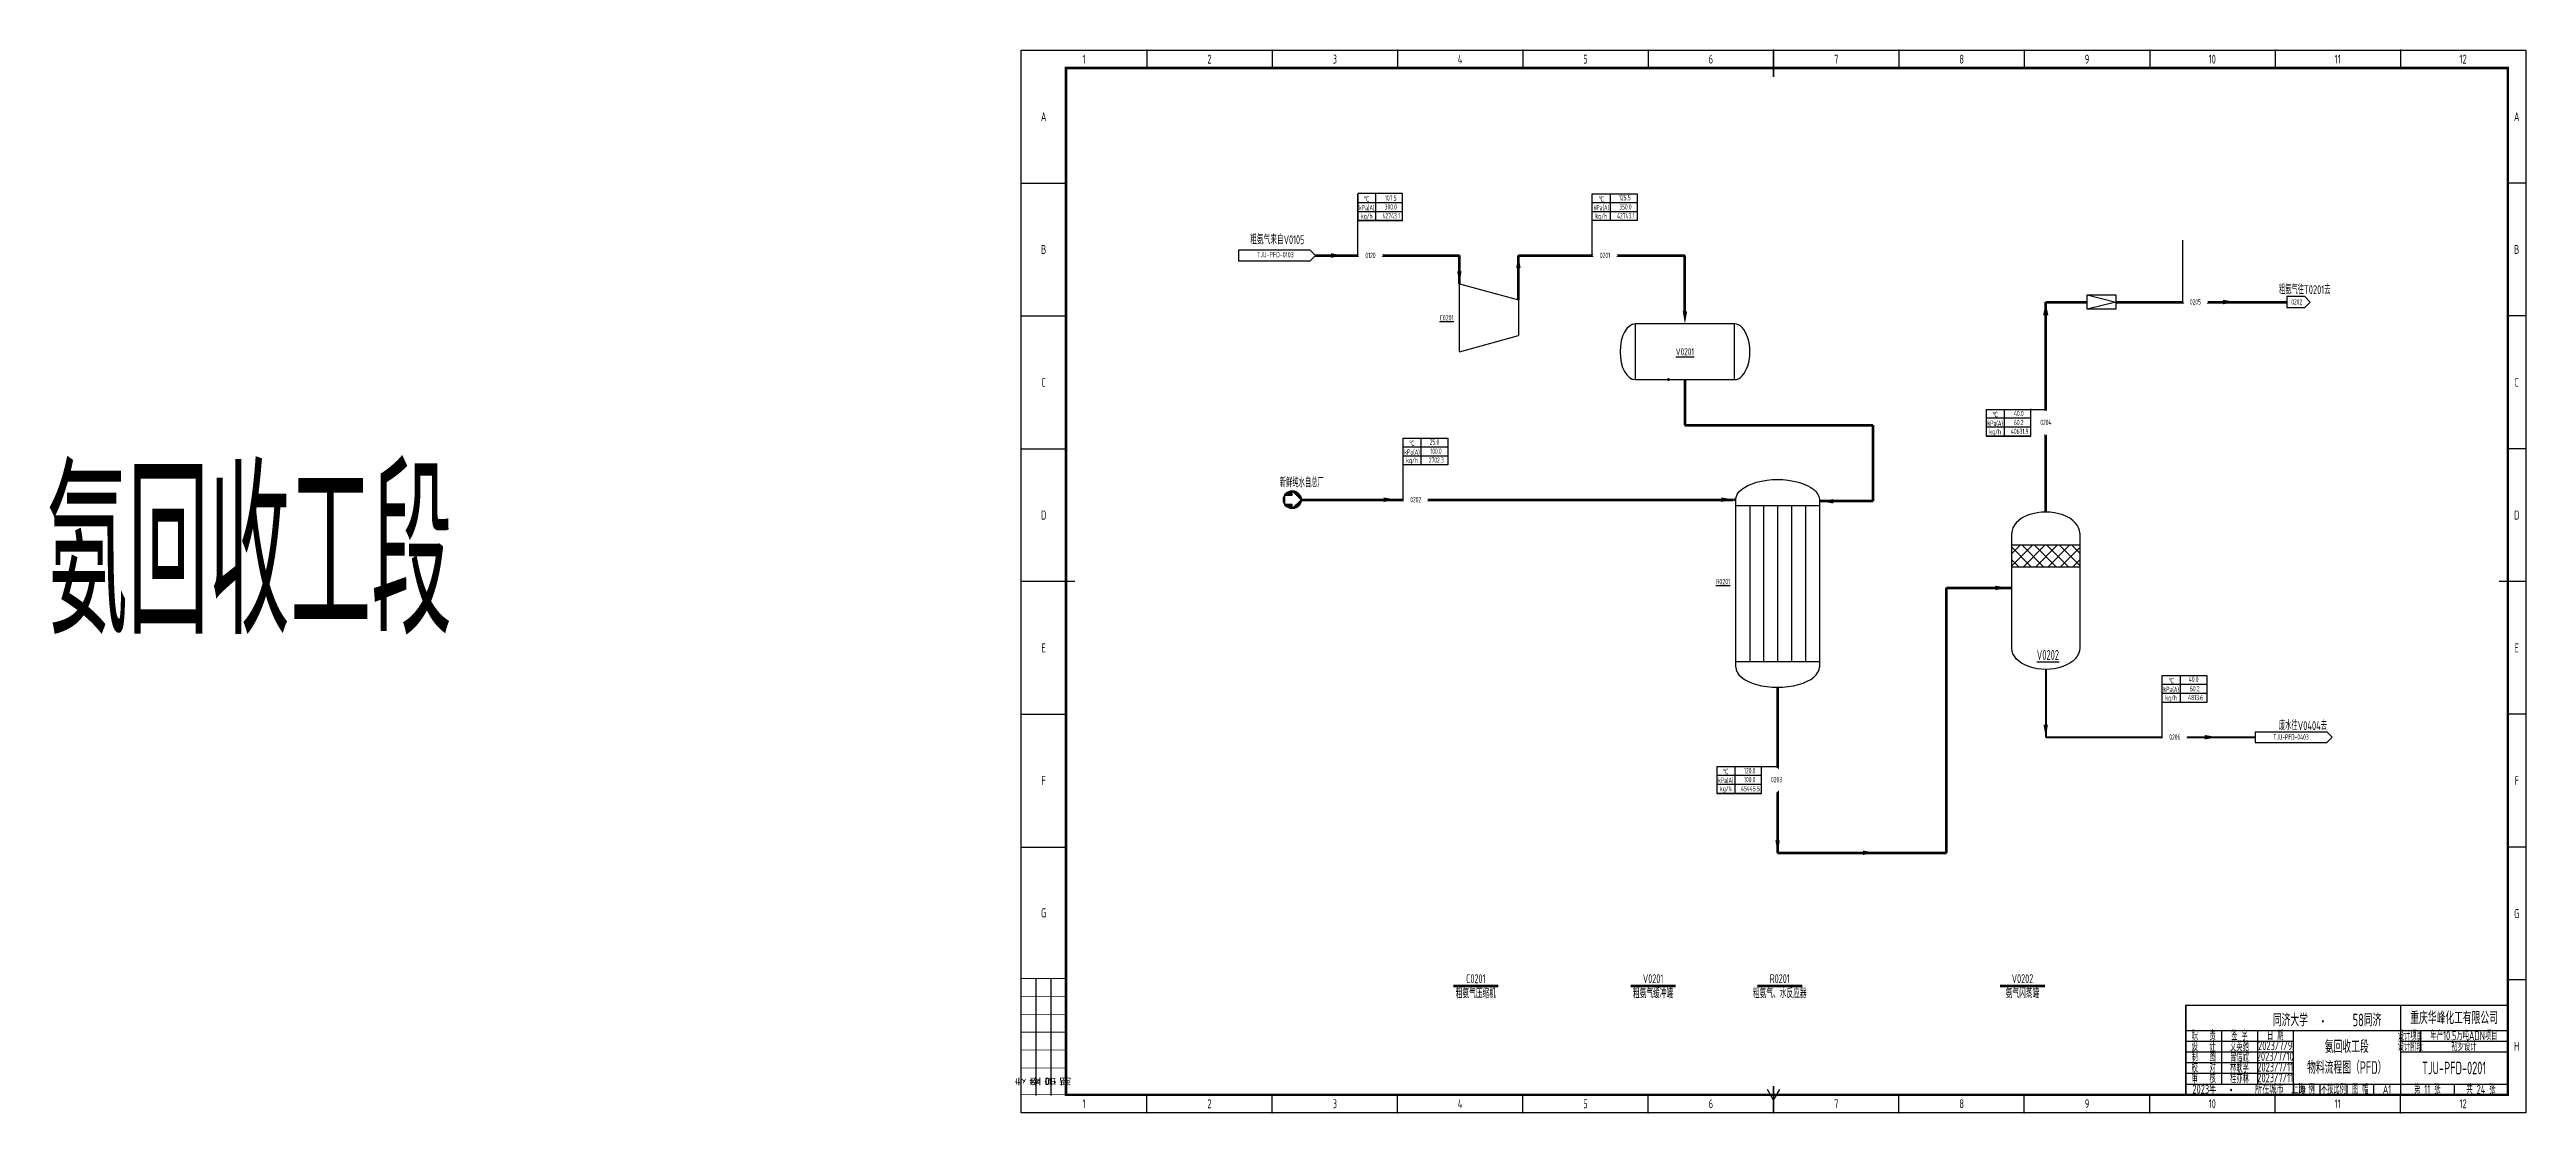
# Model space of a CAD drawing. Header units: millimetres. Extents: x 442 to 10185, y 1370 to 5122.
# Drawn here: x 463 to 1848, y 2970 to 3565 of the extents above; entities that cross this region are included whole.
import ezdxf

# ---------------------------------------------------------------- set-up
doc = ezdxf.new("R2010")
doc.units = ezdxf.units.MM
doc.set_wipeout_variables(frame=1)
for name, color, linetype, lineweight in [('01-主物流线-粗实线', 132, 'Continuous', 80), ('01-文本 @ 1', 7, 'Continuous', 25), ('02-次要物流线-中粗线', 30, 'Continuous', 40), ('03-设备外轮廓线-细实线', 7, 'Continuous', 25), ('04-设备内部件-细实线', 181, 'Continuous', 25), ('05-图框与标题栏', 7, 'Continuous', 25), ('07-箭头', 7, 'Continuous', 25), ('08-进出物流标志', 7, 'Continuous', 25), ('09-文本', 7, 'Continuous', 25), ('10-流股代号', 21, 'Continuous', 25), ('11-阀门与管件', 102, 'Continuous', 25), ('12-设备位号线', 7, 'Continuous', 80), ('15-物流表及物流信息标识', 7, 'Continuous', 25), ('17-文字（修改）', 7, 'Continuous', 15)]:
    doc.layers.add(name, color=color, linetype=linetype, lineweight=lineweight)
doc.layers.add('TITLE', color=7, linetype='Continuous')
doc.styles.add('3-gbcbig', font='gbenor.shx', dxfattribs={"width": 0.7, "height": 3, "bigfont": 'gbcbig.shx'})
doc.styles.add('5-gbcbig', font='gbenor.shx', dxfattribs={"width": 0.7, "height": 5, "bigfont": 'gbcbig.shx'})
doc.styles.add('7-gbcbig', font='gbenor.shx', dxfattribs={"width": 0.7, "height": 7, "bigfont": 'gbcbig.shx'})
doc.styles.add('EQ55', font='gbenor.shx', dxfattribs={"width": 0.75, "height": 5, "bigfont": 'gbcbig.shx'})
doc.styles.get("Standard").update_dxf_attribs({"font": 'arial.ttf'})
doc.styles.add('工程字', font='gbenor.shx', dxfattribs={"bigfont": 'gbcbig.shx'})

msp = doc.modelspace()

# ---------------------------------------------------------------- texts
at = {"attachment_point": 5, "style": '3-gbcbig'}
for s, width, gutter_width, heights, insert, char_height in [('{\\LV0201}', 16.775, 46.1, [16], (1377.2, 3395.7), 3.95), ('{\\LV0202}', 23.545, 64.8, [22.5], (1580.1, 3226.2), 5.55)]:
    msp.add_mtext_dynamic_manual_height_columns(s, width=width, gutter_width=gutter_width, heights=heights, dxfattribs=dict(at, insert=insert, char_height=char_height))
at = {"layer": '01-文本 @ 1', "attachment_point": 5, "style": 'EQ55'}
for s, width, heights, insert, char_height in [('粗氨气来自V0105', 35.639, [0], (1149.3, 3458.3), 5), ('TJU-PFD-0103', 31.393, [0], (1148.2, 3450), 3), ('{\\LC0201}', 28.08, [2.5], (1244, 3414.7), 3), ('{\\LR0201}', 28.08, [2.5], (1398.5, 3267.2), 3)]:
    msp.add_mtext_dynamic_manual_height_columns(s, width=width, gutter_width=25, heights=heights, dxfattribs=dict(at, insert=insert, char_height=char_height))
at = {"layer": '05-图框与标题栏', "attachment_point": 5}
for s, width, gutter_width, heights, insert, char_height, style in [('1', 70.083, 25, [0], (1041.3, 3559.3), 5, '5-gbcbig'), ('2', 70.083, 12.5, [0], (1111.4, 3559.3), 5, '5-gbcbig'), ('3', 70.083, 25, [0], (1181.5, 3559.3), 5, '5-gbcbig'), ('4', 70.083, 25, [0], (1251.5, 3559.3), 5, '5-gbcbig'), ('5', 70.083, 25, [0], (1321.6, 3559.3), 5, '5-gbcbig'), ('6', 70.083, 25, [0], (1391.7, 3559.3), 5, '5-gbcbig'), ('7', 70.083, 25, [0], (1461.8, 3559.3), 5, '5-gbcbig'), ('8', 70.083, 25, [0], (1531.9, 3559.3), 5, '5-gbcbig'), ('9', 70.083, 25, [0], (1602, 3559.3), 5, '5-gbcbig'), ('10', 70.083, 25, [0], (1672, 3559.3), 5, '5-gbcbig'), ('11', 70.083, 25, [0], (1742.1, 3559.3), 5, '5-gbcbig'), ('12', 70.083, 25, [0], (1812.2, 3559.3), 5, '5-gbcbig'), ('A', 25, 25, [0], (1018.7, 3527.1), 5, '5-gbcbig'), ('A', 10, 25, [0], (1842.2, 3527.1), 5, '5-gbcbig'), ('B', 25, 25, [0], (1018.7, 3452.9), 5, '5-gbcbig'), ('B', 10, 25, [0], (1842.2, 3452.9), 5, '5-gbcbig'), ('C', 25, 25, [0], (1018.7, 3378.6), 5, '5-gbcbig'), ('C', 10, 25, [0], (1842.2, 3378.6), 5, '5-gbcbig'), ('D', 25, 25, [0], (1018.7, 3304.4), 5, '5-gbcbig'), ('D', 10, 25, [0], (1842.2, 3304.4), 5, '5-gbcbig'), ('E', 25, 25, [0], (1018.7, 3230.1), 5, '5-gbcbig'), ('E', 10, 25, [0], (1842.2, 3230.1), 5, '5-gbcbig'), ('F', 25, 25, [0], (1018.7, 3155.9), 5, '5-gbcbig'), ('F', 10, 25, [0], (1842.2, 3155.9), 5, '5-gbcbig'), ('G', 25, 25, [0], (1018.7, 3082), 5, '5-gbcbig'), ('G', 10, 25, [0], (1842.2, 3081.6), 5, '5-gbcbig'), ('重庆华峰化工有限公司', 60, 25, [0], (1807.2, 3023.3), 7, '7-gbcbig'), ('职   责', 20, 25, [0], (1667.2, 3013.3), 5, '5-gbcbig'), ('设   计', 20, 25, [0], (1667.2, 3007.3), 5, '5-gbcbig'), ('艾英驰', 20, 25, [0], (1687.2, 3007.3), 5, '5-gbcbig'), ('签 字', 20, 25, [0], (1687.2, 3013.3), 5, '5-gbcbig'), ('2023/7/9', 20, 25, [0], (1707.2, 3007.8), 5, '5-gbcbig'), ('日 期', 20, 25, [0], (1707.2, 3013.3), 5, '5-gbcbig'), ('设计项目', 15, 25, [0], (1782.7, 3013.3), 5, '5-gbcbig'), ('设计阶段', 15, 25, [0], (1782.7, 3007.3), 5, '5-gbcbig'), ('H', 10, 25, [0], (1842.2, 3007.4), 5, '5-gbcbig'), ('制   图', 20, 25, [0], (1667.2, 3001.6), 5, '5-gbcbig'), ('校   对', 20, 25, [0], (1667.2, 2995.3), 5, '5-gbcbig'), ('审   核', 20, 25, [0], (1667.2, 2989.3), 5, '5-gbcbig'), ('林耿孚', 20, 25, [0], (1687.2, 2995.3), 5, '5-gbcbig'), ('桂亦林', 20, 25, [0], (1687.2, 2989.3), 5, '5-gbcbig'), ('曾信欣', 20, 25, [0], (1687.2, 3001.3), 5, '5-gbcbig'), ('2023/7/10', 20, 25, [0], (1707.2, 3001.8), 5, '5-gbcbig'), ('2023/7/11', 20, 25, [0], (1707.2, 2995.8), 5, '5-gbcbig'), ('2023/7/11', 20, 25, [0], (1707.2, 2989.8), 5, '5-gbcbig'), ('TJU-PFD-0201', 60, 25, [12.5], (1807.2, 2995.3), 7, '7-gbcbig'), ('1', 70.083, 25, [0], (1041.3, 2975.3), 5, '5-gbcbig'), ('2', 70.083, 25, [0], (1111.4, 2975.3), 5, '5-gbcbig'), ('3', 70.083, 25, [0], (1181.5, 2975.3), 5, '5-gbcbig'), ('4', 70.083, 25, [0], (1251.5, 2975.3), 5, '5-gbcbig'), ('5', 70.083, 25, [0], (1321.6, 2975.3), 5, '5-gbcbig'), ('6', 70.083, 25, [0], (1391.7, 2975.3), 5, '5-gbcbig'), ('7', 70.083, 25, [0], (1461.8, 2975.3), 5, '5-gbcbig'), ('8', 70.083, 25, [0], (1531.9, 2975.3), 5, '5-gbcbig'), ('9', 70.083, 25, [0], (1602, 2975.3), 5, '5-gbcbig'), ('10', 70.083, 25, [0], (1672, 2975.3), 5, '5-gbcbig'), ('比 例', 15, 25, [0], (1724.7, 2983.3), 5, '5-gbcbig'), ('不按比例', 15, 25, [0], (1739.7, 2983.3), 5, '5-gbcbig'), ('11', 70.083, 25, [0], (1742.1, 2975.3), 5, '5-gbcbig'), ('图 幅', 15, 25, [0], (1754.7, 2983.3), 5, '5-gbcbig'), ('A1', 14.917, 25, [0], (1769.7, 2983.3), 5, '5-gbcbig'), ('第 11 张', 30, 25, [0], (1792.2, 2983.3), 5, '5-gbcbig'), ('12', 70.083, 25, [0], (1812.2, 2975.3), 5, '5-gbcbig'), ('共 24 张', 30, 25, [0], (1822.2, 2983.3), 5, '5-gbcbig')]:
    msp.add_mtext_dynamic_manual_height_columns(s, width=width, gutter_width=gutter_width, heights=heights, dxfattribs=dict(at, insert=insert, char_height=char_height, style=style))
at = {"layer": '05-图框与标题栏'}
for s, insert, char_height, width, attachment_point, style in [('\\pi5.78018;同济大学             ', (1700.1, 3022.1), 7, 32.259, 4, '7-gbcbig'), ('58同济          ', (1758.5, 3022.1), 7, 32.259, 5, '7-gbcbig'), (' 2023{\\W0.8;年          所在城市  上海}', (1658.7, 2983.4), 5, 67.529, 4, '5-gbcbig'), ('{\\fFangSong|b0|i0|c134|p49;\\W0.8;·}', (1679.8, 2985.4), 5, 18.904, 1, '5-gbcbig')]:
    msp.add_mtext(s, dxfattribs=dict(at, insert=insert, char_height=char_height, width=width, attachment_point=attachment_point, style=style))
at = {"layer": '05-图框与标题栏', "insert": (1731.1, 3023.8), "char_height": 5, "width": 31.507, "attachment_point": 1}
msp.add_mtext('{\\fFangSong|b0|i0|c134|p49;\\W0.8;·}', dxfattribs=at)
at = {"layer": '05-图框与标题栏', "char_height": 5, "attachment_point": 5, "rotation": 90, "style": '工程字'}
for s, insert in [('专业', (1010.4, 2987.8)), ('签字', (1018.7, 2987.8)), ('日期', (1027.1, 2987.8))]:
    msp.add_mtext_dynamic_manual_height_columns(s, width=8.333, gutter_width=25, heights=[0], dxfattribs=dict(at, insert=insert))
at = {"layer": '09-文本'}
for s, width, gutter_width, heights, insert, char_height, attachment_point, style in [('\\pi34.37595;粗氨气往T0201去', 61.325, 35, [11.2], (1674.9, 3432.9), 5, 1, '5-gbcbig'), ('0202', 40, 12.5, [0], (1719.2, 3423.6), 3, 5, '3-gbcbig'), ('氨回收工段', 595.22, 35, [0], (461.3, 3328), 90, 1, '7-gbcbig'), ('\\pi8.43095;新鲜纯水自总厂', 31.531, 15, [0], (1142.3, 3325), 5, 1, '5-gbcbig'), ('\\pi34.37595;废水往V0404去', 60.507, 35, [11.2], (1674.9, 3189.2), 5, 1, '5-gbcbig'), ('TJU-PFD-0403', 40, 12.5, [0], (1716, 3180.3), 3, 5, '3-gbcbig'), ('{\\W0.75;C0201}\\P{\\A1;\\W0.75;粗氨气压缩机}', 59.004, 12.5, [0], (1260.3, 3041), 5, 5, '5-gbcbig'), ('{\\W0.75;V0201}\\P{\\A1;\\W0.75;粗氨气缓冲罐}', 59.004, 12.5, [0], (1359.4, 3041), 5, 5, '5-gbcbig'), ('{\\W0.75;R0201}\\P{\\A1;\\W0.75;粗氨气、水反应器}', 59.004, 12.5, [0], (1430.2, 3041), 5, 5, '5-gbcbig'), ('{\\W0.75;V0202}\\P{\\A1;\\W0.75;氨气闪蒸罐}', 59.004, 12.5, [0], (1565.9, 3041), 5, 5, '5-gbcbig'), ('氨回收工段\\P物料流程图（PFD）', 60, 12.5, [0], (1747.2, 3001.3), 7, 5, '7-gbcbig'), ('年产10.5万吨ADN项目', 49.06, 35, [0], (1812.7, 3013.3), 5, 5, '5-gbcbig'), ('初步设计', 49, 12.5, [0], (1812.7, 3007.3), 5, 5, '5-gbcbig')]:
    msp.add_mtext_dynamic_manual_height_columns(s, width=width, gutter_width=gutter_width, heights=heights, dxfattribs=dict(at, insert=insert, char_height=char_height, attachment_point=attachment_point, style=style))
at = {"layer": '15-物流表及物流信息标识', "char_height": 3, "style": '3-gbcbig'}
for s, width, insert, attachment_point in [('kPa(A)', 10, (1199.3, 3476.1), 5), ('℃', 10, (1199.3, 3481.1), 5), ('\\pi5.18876;107.5', 15, (1204.3, 3483.2), 1), ('\\pi5.04931;300.0', 15, (1204.3, 3478.2), 1), ('kPa(A)', 10, (1330.4, 3476.1), 5), ('℃', 10, (1330.4, 3481.1), 5), ('kg/h', 10, (1199.3, 3471.1), 5), ('\\pi3.825;42743.1', 15, (1204.3, 3473.2), 1), ('kg/h', 10, (1330.4, 3471.1), 5), ('\\pi3.825;42743.1', 15, (1335.4, 3473.2), 1), ('kPa(A)', 10, (1550.6, 3355.6), 5), ('kg/h', 10, (1550.6, 3350.6), 5), ('℃', 10, (1550.6, 3360.6), 5), ('kPa(A)', 10, (1224.6, 3339.5), 5), ('℃', 10, (1224.6, 3344.5), 5), ('kg/h', 10, (1224.6, 3334.5), 5), ('\\pi4.37904;2702.3', 15, (1229.6, 3336.6), 1), ('℃', 10, (1649, 3211.8), 5), ('kPa(A)', 10, (1649, 3206.8), 5), ('kg/h', 10, (1649, 3201.8), 5), ('\\pi4.48159;4813.6', 15, (1654, 3203.9), 1), ('kPa(A)', 10, (1400, 3156), 5), ('℃', 10, (1400, 3161), 5), ('kg/h', 10, (1400, 3151), 5)]:
    msp.add_mtext_dynamic_manual_height_columns(s, width=width, gutter_width=25, heights=[0], dxfattribs=dict(at, insert=insert, attachment_point=attachment_point))
at = {"layer": '17-文字（修改）', "char_height": 3, "attachment_point": 1, "style": '3-gbcbig'}
for s, insert in [('125.5', (1340.3, 3483.4)), ('\\pi5.04931;350.0', (1335.4, 3478.2)), ('25.0', (1234.5, 3346.8)), ('\\pi5.22431;100.0', (1229.6, 3341.6)), ('40.0', (1658.9, 3214.1)), ('\\pi5.55759;60.2', (1654, 3208.9))]:
    msp.add_mtext_dynamic_manual_height_columns(s, width=15, gutter_width=25, heights=[0], dxfattribs=dict(at, insert=insert))

# ---------------------------------------------------------------- blocks, each defined once
blk = doc.blocks.new('箭头')
at = {"layer": '07-箭头'}
blk.add_lwpolyline([(0, 0, 0, 2.5, 0), (-7, 0, 2.5, 2.5, 0)], format="xyseb", dxfattribs=at)
blk = doc.blocks.new('reactor2')
for p, q in [((0, -32.88), (0, 27.12)), ((30, 27.12), (30, -32.88))]:
    blk.add_line(p, q)
at = {"extrusion": (0, 0, -1)}
blk.add_ellipse((15, 27.12), major_axis=(-15, 0), ratio=0.483333, start_param=0, end_param=3.141593, dxfattribs=at)
blk.add_ellipse((15, -32.88), major_axis=(-15, 0), ratio=0.483333, start_param=0, end_param=3.141593)
at = {"layer": '04-设备内部件-细实线'}
for p, q in [((0, 25.09), (30, 25.09)), ((5, 25.09), (5, -30.85)), ((10, 25.09), (10, -30.85)), ((15, 25.09), (15, -30.85)), ((20, 25.09), (20, -30.85)), ((25, 25.09), (25, -30.85)), ((0, -30.85), (30, -30.85))]:
    blk.add_line(p, q, dxfattribs=at)

# ---------------------------------------------------------------- hatches: boundary and pattern name
at = {"layer": '04-设备内部件-细实线'}
h = msp.add_hatch(dxfattribs=at)
h.set_pattern_fill('ANSI37', color=256, scale=1.544368)
h.set_pattern_definition([(45, (-445.871, -2058.33), (-3.4672058, 3.4672058), []), (135, (-445.871, -2058.33), (-3.4672058, -3.4672058), [])])
h.paths.add_polyline_path([(1597.9, 3275.5), (1597.9, 3287.7), (1559.9, 3287.7), (1559.9, 3275.5)])
at = {"layer": '08-进出物流标志'}
h = msp.add_hatch(dxfattribs=at)
h.set_pattern_fill('ANSI31', color=256, scale=0.1)
h.set_pattern_definition([(45, (-1120.05446, 3894.3319), (-0.224506403, 0.224506403), [])])
h.paths.add_polyline_path([(1157.7, 3315.5), (1157.7, 3318, 0.267949), (1153.4, 3315.5)])
h.paths.add_polyline_path([(1153.4, 3315.5, 0.131652), (1152.7, 3313, 0.131652), (1153.4, 3310.5)])
h.paths.add_polyline_path([(1153.4, 3310.5, 0.267949), (1157.7, 3308), (1157.7, 3310.5)])
h.paths.add_polyline_path([(1157.7, 3308, 0.414214), (1162.7, 3313)])
h.paths.add_polyline_path([(1157.7, 3318), (1162.7, 3313, 0.414214)])

# ---------------------------------------------------------------- linework, layer by layer
for p, q in [((1723.7, 3426.5), (1713.7, 3426.5)), ((1713.7, 3426.5), (1713.7, 3420.5)), ((1713.7, 3420.5), (1723.7, 3420.5)), ((1726.7, 3423.5), (1723.7, 3426.5)), ((1723.7, 3420.5), (1726.7, 3423.5)), ((1349.5, 3380.1), (1404.9, 3380.1))]:
    msp.add_line(p, q)
msp.add_lwpolyline([(1578.9, 3423, 0, 3, 0), (1578.9, 3416, 3, 3, 0)], format="xyseb")
at = {"layer": '01-主物流线-粗实线'}
for p, q in [((1170.6, 3449.5), (1251.1, 3449.5)), ((1250.9, 3449.5), (1251.1, 3449.5)), ((1251.1, 3440.7), (1251.1, 3449.5)), ((1284.1, 3449.5), (1377.2, 3449.5)), ((1284.1, 3438.9), (1284.1, 3449.5)), ((1377.2, 3418.3), (1377.2, 3449.5)), ((1251.1, 3433.7), (1251.1, 3438.9)), ((1284.1, 3424.7), (1284.1, 3438.9)), ((1578.9, 3423.5), (1602.1, 3423.5)), ((1578.9, 3306.1), (1578.9, 3423.5)), ((1618.1, 3423.5), (1713.7, 3423.5)), ((1377.2, 3380.1), (1377.2, 3354.6)), ((1377.2, 3354.6), (1482.2, 3354.6)), ((1482.2, 3354.6), (1482.2, 3312.1)), ((1162.7, 3313), (1315.4, 3313)), ((1315.4, 3313), (1404.2, 3313)), ((1405.6, 3313), (1404.6, 3313)), ((1482.2, 3312.1), (1452.3, 3312.1)), ((1523.4, 3115.6), (1523.4, 3263.7)), ((1523.4, 3263.7), (1559.9, 3263.7)), ((1429, 3208.2), (1429, 3115.6)), ((1429, 3115.6), (1523.4, 3115.6))]:
    msp.add_line(p, q, dxfattribs=at)
msp.add_point((1368, 3380.1), dxfattribs=at)
at = {"layer": '02-次要物流线-中粗线'}
for p, q in [((1452.4, 3305.2), (1452.4, 3305.2)), ((1452.4, 3302), (1452.4, 3302)), ((1452.4, 3237.3), (1452.4, 3237.3)), ((1452.4, 3234.5), (1452.4, 3234.5)), ((1452.4, 3231), (1452.4, 3231)), ((1578.9, 3218.1), (1578.9, 3180.2)), ((1578.9, 3180.2), (1696, 3180.3))]:
    msp.add_line(p, q, dxfattribs=at)
at = {"layer": '03-设备外轮廓线-细实线'}
for p, q in [((1251.1, 3395.7), (1251.1, 3433.7)), ((1251.1, 3433.7), (1284.1, 3424.7)), ((1284.1, 3424.7), (1284.1, 3404.7)), ((1404.9, 3411.3), (1349.5, 3411.3)), ((1251.1, 3395.7), (1284.1, 3404.7)), ((1559.9, 3230), (1559.9, 3294.2)), ((1597.9, 3294.2), (1597.9, 3230))]:
    msp.add_line(p, q, dxfattribs=at)
for centre, major_axis, ratio, start_param, end_param in [((1349.5, 3395.7), (0, -15.6), 0.550347, 3.141593, 6.283185), ((1404.9, 3395.7), (0, -15.6), 0.550347, 0, 3.141593), ((1578.9, 3294.2), (19, 0), 0.625, 0, 3.141593)]:
    msp.add_ellipse(centre, major_axis=major_axis, ratio=ratio, start_param=start_param, end_param=end_param, dxfattribs=at)
at = {"layer": '03-设备外轮廓线-细实线', "extrusion": (0, 0, -1)}
msp.add_ellipse((1578.9, 3230), major_axis=(19, 0), ratio=0.625, start_param=0, end_param=3.141593, dxfattribs=at)
at = {"layer": '04-设备内部件-细实线'}
for p, q in [((1349.5, 3380.1), (1349.5, 3411.3)), ((1404.9, 3380.1), (1404.9, 3411.3)), ((1559.9, 3287.7), (1597.9, 3287.7)), ((1559.9, 3275.5), (1597.9, 3275.5))]:
    msp.add_line(p, q, dxfattribs=at)
at = {"layer": '05-图框与标题栏'}
for p, q in [((1076.3, 3564.3), (1076.3, 3554.3)), ((1146.4, 3564.3), (1146.4, 3554.3)), ((1216.5, 3564.3), (1216.5, 3554.3)), ((1286.6, 3564.3), (1286.6, 3554.3)), ((1356.7, 3564.3), (1356.7, 3554.3)), ((1496.8, 3564.3), (1496.8, 3554.3)), ((1566.9, 3564.3), (1566.9, 3554.3)), ((1637, 3564.3), (1637, 3554.3)), ((1707.1, 3564.3), (1707.1, 3554.3)), ((1777.2, 3564.3), (1777.2, 3554.3)), ((1006.2, 3490), (1031.2, 3490)), ((1847.2, 3490), (1837.2, 3490)), ((1006.2, 3415.8), (1031.2, 3415.8)), ((1847.2, 3415.8), (1837.2, 3415.8)), ((1006.2, 3341.5), (1031.2, 3341.5)), ((1847.2, 3341.5), (1837.2, 3341.5)), ((1006.2, 3193), (1031.2, 3193)), ((1847.2, 3193), (1837.2, 3193)), ((1006.2, 3118.8), (1031.2, 3118.8)), ((1847.2, 3118.8), (1837.2, 3118.8)), ((1014.6, 2980.3), (1014.6, 3045.3)), ((1022.9, 2980.3), (1022.9, 3045.3)), ((1847.2, 3044.5), (1837.2, 3044.5)), ((1777.2, 3030.3), (1777.2, 2980.3)), ((1657.2, 3016.3), (1837.2, 3016.3)), ((1657.2, 3010.3), (1717.2, 3010.3)), ((1677.2, 3016.3), (1677.2, 2986.3)), ((1697.2, 3016.3), (1697.2, 2986.3)), ((1717.2, 3016.3), (1717.2, 2980.3)), ((1777.2, 3010.3), (1837.2, 3010.3)), ((1788.2, 3016.3), (1788.2, 3004.3)), ((1657.2, 3004.3), (1717.2, 3004.3)), ((1657.2, 2998.3), (1717.2, 2998.3)), ((1657.2, 2992.3), (1717.2, 2992.3)), ((1777.2, 3004.3), (1837.2, 3004.3)), ((1076.3, 2970.3), (1076.3, 2980.3)), ((1146.4, 2970.3), (1146.4, 2980.3)), ((1216.5, 2970.3), (1216.5, 2980.3)), ((1286.6, 2970.3), (1286.6, 2980.3)), ((1356.7, 2970.3), (1356.7, 2980.3)), ((1426.7, 2977.3), (1423.3, 2983.3)), ((1426.7, 2977.3), (1430.2, 2983.3)), ((1496.8, 2970.3), (1496.8, 2980.3)), ((1566.9, 2970.3), (1566.9, 2980.3)), ((1637, 2970.3), (1637, 2980.3)), ((1657.2, 2986.3), (1837.2, 2986.3)), ((1707.1, 2970.3), (1707.1, 2980.3)), ((1732.2, 2986.3), (1732.2, 2980.3)), ((1747.2, 2986.3), (1747.2, 2980.3)), ((1762.2, 2986.3), (1762.2, 2980.3)), ((1777.2, 2970.3), (1777.2, 2980.3)), ((1807.2, 2986.3), (1807.2, 2980.3))]:
    msp.add_line(p, q, dxfattribs=at)
for points, const_width in [([(1426.7, 3564.3), (1426.7, 3549.3)], 0.8), ([(1006.2, 3267.3), (1036.2, 3267.3)], 0.8), ([(1847.2, 3267.3), (1832.2, 3267.3)], 0.8), ([(1031.2, 3045.3), (1006.2, 3045.3)], 0.4), ([(1031.2, 3035.3), (1006.2, 3035.3)], 0.4), ([(1031.2, 3025.3), (1006.2, 3025.3)], 0.4), ([(1837.2, 3030.3), (1657.2, 3030.3), (1657.2, 2980.3)], 0.8), ([(1031.2, 3015.3), (1006.2, 3015.3)], 0.4), ([(1031.2, 3005.3), (1006.2, 3005.3)], 0.4), ([(1031.2, 2995.3), (1006.2, 2995.3)], 0.4), ([(1031.2, 2980.3), (1006.2, 2980.3)], 0.4), ([(1426.7, 2970.3), (1426.7, 2985.3)], 0.8)]:
    msp.add_lwpolyline(points, dxfattribs=dict(at, const_width=const_width))
at = {"layer": '05-图框与标题栏', "const_width": 1.4}
msp.add_lwpolyline([(1031.2, 3554.3), (1031.2, 2980.3), (1837.2, 2980.3), (1837.2, 3554.3)], close=True, dxfattribs=at)
at = {"layer": '05-图框与标题栏'}
for p in [(1076.3, 3564.3), (1076.3, 3564.3), (1076.3, 3564.3), (1146.4, 3564.3), (1146.4, 3564.3), (1146.4, 3564.3), (1216.5, 3564.3), (1216.5, 3564.3), (1216.5, 3564.3), (1286.6, 3564.3), (1286.6, 3564.3), (1286.6, 3564.3), (1356.7, 3564.3), (1356.7, 3564.3), (1356.7, 3564.3), (1426.7, 3564.3), (1426.7, 3564.3), (1426.7, 3564.3), (1496.8, 3564.3), (1496.8, 3564.3), (1496.8, 3564.3), (1566.9, 3564.3), (1566.9, 3564.3), (1566.9, 3564.3), (1637, 3564.3), (1637, 3564.3), (1637, 3564.3), (1707.1, 3564.3), (1707.1, 3564.3), (1707.1, 3564.3), (1777.2, 3564.3), (1777.2, 3564.3), (1777.2, 3564.3), (1847.2, 3490), (1847.2, 3415.8), (1847.2, 3341.5), (1847.2, 3267.3), (1847.2, 3193), (1847.2, 3118.8), (1847.2, 3044.5), (1014.6, 2980.3), (1022.9, 2980.3), (1076.3, 2970.3), (1146.4, 2970.3), (1216.5, 2970.3), (1286.6, 2970.3), (1356.7, 2970.3), (1426.7, 2970.3), (1496.8, 2970.3), (1566.9, 2970.3), (1637, 2970.3), (1707.1, 2970.3), (1777.2, 2970.3)]:
    msp.add_point(p, dxfattribs=at)
at = {"layer": '08-进出物流标志'}
for p, q in [((1167.6, 3452.5), (1127.6, 3452.5)), ((1127.6, 3452.5), (1127.6, 3446.5)), ((1167.6, 3452.5), (1157.6, 3452.5)), ((1170.6, 3449.5), (1167.6, 3452.5)), ((1170.6, 3449.5), (1167.6, 3452.5)), ((1167.6, 3446.5), (1170.6, 3449.5)), ((1167.6, 3446.5), (1170.6, 3449.5)), ((1127.6, 3446.5), (1167.6, 3446.5)), ((1157.6, 3446.5), (1167.6, 3446.5)), ((1153.4, 3315.5), (1153.4, 3310.5)), ((1153.4, 3315.5), (1157.7, 3315.5)), ((1153.4, 3310.5), (1157.7, 3310.5)), ((1157.7, 3318), (1162.7, 3313)), ((1157.7, 3315.5), (1157.7, 3318)), ((1162.7, 3313), (1157.7, 3308)), ((1157.7, 3308), (1157.7, 3310.5)), ((1696, 3183.3), (1736, 3183.3)), ((1696, 3183.3), (1696, 3177.3)), ((1696, 3177.3), (1736, 3177.3)), ((1739, 3180.3), (1736, 3183.3)), ((1739, 3180.3), (1736, 3177.3))]:
    msp.add_line(p, q, dxfattribs=at)
msp.add_circle((1157.7, 3313), 5, dxfattribs=at)
at = {"layer": '11-阀门与管件'}
for p, q in [((1602.1, 3419.5), (1602.1, 3427.5)), ((1602.1, 3427.5), (1618.1, 3427.5)), ((1602.1, 3427.5), (1618.1, 3423.5)), ((1618.1, 3423.5), (1602.1, 3419.5)), ((1618.1, 3427.5), (1618.1, 3419.5)), ((1618.1, 3419.5), (1602.1, 3419.5))]:
    msp.add_line(p, q, dxfattribs=at)
at = {"layer": '12-设备位号线'}
for p, q in [((1272.8, 3041.1), (1247.8, 3041.1)), ((1371.9, 3041.1), (1346.9, 3041.1)), ((1442.7, 3041.1), (1417.7, 3041.1)), ((1578.4, 3041.1), (1553.4, 3041.1))]:
    msp.add_line(p, q, dxfattribs=at)
at = {"layer": '15-物流表及物流信息标识'}
for p, q in [((1219.3, 3484.2), (1194.3, 3484.2)), ((1194.3, 3484), (1194.3, 3469)), ((1219.3, 3479), (1194.3, 3479)), ((1204.3, 3484), (1204.3, 3469)), ((1219.3, 3469), (1219.3, 3484.2)), ((1325.4, 3484), (1350.4, 3484)), ((1350.4, 3479), (1325.4, 3479)), ((1335.4, 3484), (1335.4, 3469)), ((1350.4, 3484), (1350.4, 3469)), ((1219.3, 3474), (1194.3, 3474)), ((1219.3, 3469), (1194.3, 3469)), ((1194.3, 3469), (1219.3, 3469)), ((1350.4, 3474), (1325.4, 3474)), ((1350.4, 3469), (1325.4, 3469)), ((1545.6, 3363.5), (1545.6, 3348.5)), ((1555.6, 3363.5), (1555.6, 3348.5)), ((1219.6, 3347.4), (1244.6, 3347.4)), ((1244.6, 3342.4), (1219.6, 3342.4)), ((1244.6, 3337.4), (1219.6, 3337.4)), ((1229.6, 3347.4), (1229.6, 3332.4)), ((1244.6, 3347.4), (1244.6, 3332.4)), ((1244.6, 3332.4), (1219.6, 3332.4)), ((1644, 3214.7), (1669, 3214.7)), ((1654, 3214.7), (1654, 3199.7)), ((1669, 3214.7), (1669, 3199.7)), ((1669, 3209.7), (1644, 3209.7)), ((1669, 3204.7), (1644, 3204.7)), ((1669, 3199.7), (1644, 3199.7)), ((1395, 3163.8), (1395, 3148.8)), ((1405, 3163.8), (1405, 3148.8))]:
    msp.add_line(p, q, dxfattribs=at)
at = {"layer": 'TITLE'}
for p, q in [((1006.2, 3564.3), (1847.2, 3564.3)), ((1006.2, 2970.3), (1006.2, 3564.3)), ((1847.2, 3564.3), (1847.2, 2970.3)), ((1847.2, 2970.3), (1006.2, 2970.3))]:
    msp.add_line(p, q, dxfattribs=at)

# ---------------------------------------------------------------- block references
at = {"layer": '03-设备外轮廓线-细实线', "xscale": 1.559259727356886, "yscale": 1.559259727356886, "zscale": 1.559259727356886}
msp.add_blockref('reactor2', (1405.6, 3270.7), dxfattribs=at)
at = {"layer": '07-箭头'}
for p, rotation in [((1284.1, 3449.5), 90.00000000000001), ((1377.2, 3411.3), 270)]:
    msp.add_blockref('箭头', p, dxfattribs=dict(at, rotation=rotation))
at = {"layer": '07-箭头', "xscale": -1, "rotation": 90}
for p in [(1251.1, 3433.7), (1578.9, 3180.2), (1429, 3115.6)]:
    msp.add_blockref('箭头', p, dxfattribs=at)
at = {"layer": '07-箭头'}
for p in [(1685, 3423.5), (1404.6, 3313), (1557.7, 3263.7), (1674.8, 3180.2), (1483.7, 3115.6)]:
    msp.add_blockref('箭头', p, dxfattribs=at)
at = {"layer": '07-箭头', "xscale": -1}
msp.add_blockref('箭头', (1453.2, 3312.1), dxfattribs=at)

msp.set_redraw_order([(e.dxf.handle, doc.entitydb.next_handle()) for e in msp.query("TEXT MTEXT ATTDEF DIMENSION ARC_DIMENSION")])  # texts and dimensions are drawn at this point

# ---------------------------------------------------------------- next in the draw order: wipeouts: each hides what was drawn before it
for points in [[(1194.3, 3449.5), (1201.4, 3456.6), (1208.4, 3449.5), (1201.4, 3442.4)], [(1325.4, 3449.5), (1332.5, 3456.6), (1339.6, 3449.5), (1332.5, 3442.4)], [(1655.5, 3423.5), (1662.6, 3430.6), (1669.7, 3423.5), (1662.6, 3416.4)], [(1571.9, 3356.1), (1578.9, 3363.2), (1586, 3356.1), (1578.9, 3349)], [(1219.6, 3312.9), (1226.6, 3320), (1233.7, 3312.9), (1226.6, 3305.9)], [(1644, 3180.2), (1651.1, 3187.3), (1658.1, 3180.2), (1651.1, 3173.2)], [(1421.3, 3156.4), (1428.4, 3163.5), (1435.5, 3156.4), (1428.4, 3149.3)]]:
    msp.add_wipeout(points).dxf.layer = '10-流股代号'

# ---------------------------------------------------------------- next in the draw order: linework, layer by layer
at = {"layer": '15-物流表及物流信息标识'}
for p, q in [((1194.3, 3449.5), (1194.3, 3484)), ((1325.4, 3449.5), (1325.4, 3484)), ((1655.5, 3423.5), (1655.5, 3458)), ((1545.6, 3363.5), (1579, 3363.5)), ((1570.6, 3358.5), (1545.6, 3358.5)), ((1570.6, 3353.5), (1545.6, 3353.5)), ((1570.6, 3348.5), (1570.6, 3363.7)), ((1219.6, 3312.9), (1219.6, 3347.4)), ((1570.6, 3348.5), (1545.6, 3348.5)), ((1545.6, 3348.5), (1570.6, 3348.5)), ((1644, 3180.2), (1644, 3214.7)), ((1395, 3163.8), (1428.5, 3163.8)), ((1420, 3158.8), (1395, 3158.8)), ((1420, 3148.8), (1420, 3164)), ((1420, 3153.8), (1395, 3153.8)), ((1420, 3148.8), (1395, 3148.8)), ((1395, 3148.8), (1420, 3148.8))]:
    msp.add_line(p, q, dxfattribs=at)

# ---------------------------------------------------------------- next in the draw order: block references
at = {"layer": '07-箭头'}
for p in [(1186.4, 3449.5), (1215.8, 3313)]:
    msp.add_blockref('箭头', p, dxfattribs=at)

# ---------------------------------------------------------------- next in the draw order: texts
at = {"layer": '09-文本', "char_height": 3, "attachment_point": 5, "style": '3-gbcbig'}
for s, insert in [('0120', (1201.4, 3449.6)), ('0201', (1332.5, 3449.6)), ('0205', (1662.6, 3423.6)), ('0204', (1579, 3356.2)), ('0202', (1226.7, 3313)), ('0206', (1651.1, 3180.3)), ('0203', (1428.4, 3156.5))]:
    msp.add_mtext_dynamic_manual_height_columns(s, width=7.071, gutter_width=12.5, heights=[0], dxfattribs=dict(at, insert=insert))
at = {"layer": '15-物流表及物流信息标识', "char_height": 3, "attachment_point": 1, "style": '3-gbcbig'}
for s, insert in [('\\pi3.84986;40631.9', (1555.6, 3352.7)), ('\\pi5.57431;40.0', (1555.6, 3362.7)), ('\\pi5.55759;60.2', (1555.6, 3357.7)), ('\\pi5.22431;120.0', (1405, 3163)), ('\\pi5.22431;100.0', (1405, 3158)), ('\\pi3.52626;45445.5', (1405, 3153))]:
    msp.add_mtext_dynamic_manual_height_columns(s, width=15, gutter_width=25, heights=[0], dxfattribs=dict(at, insert=insert))

doc.saveas('drawing.dxf')
